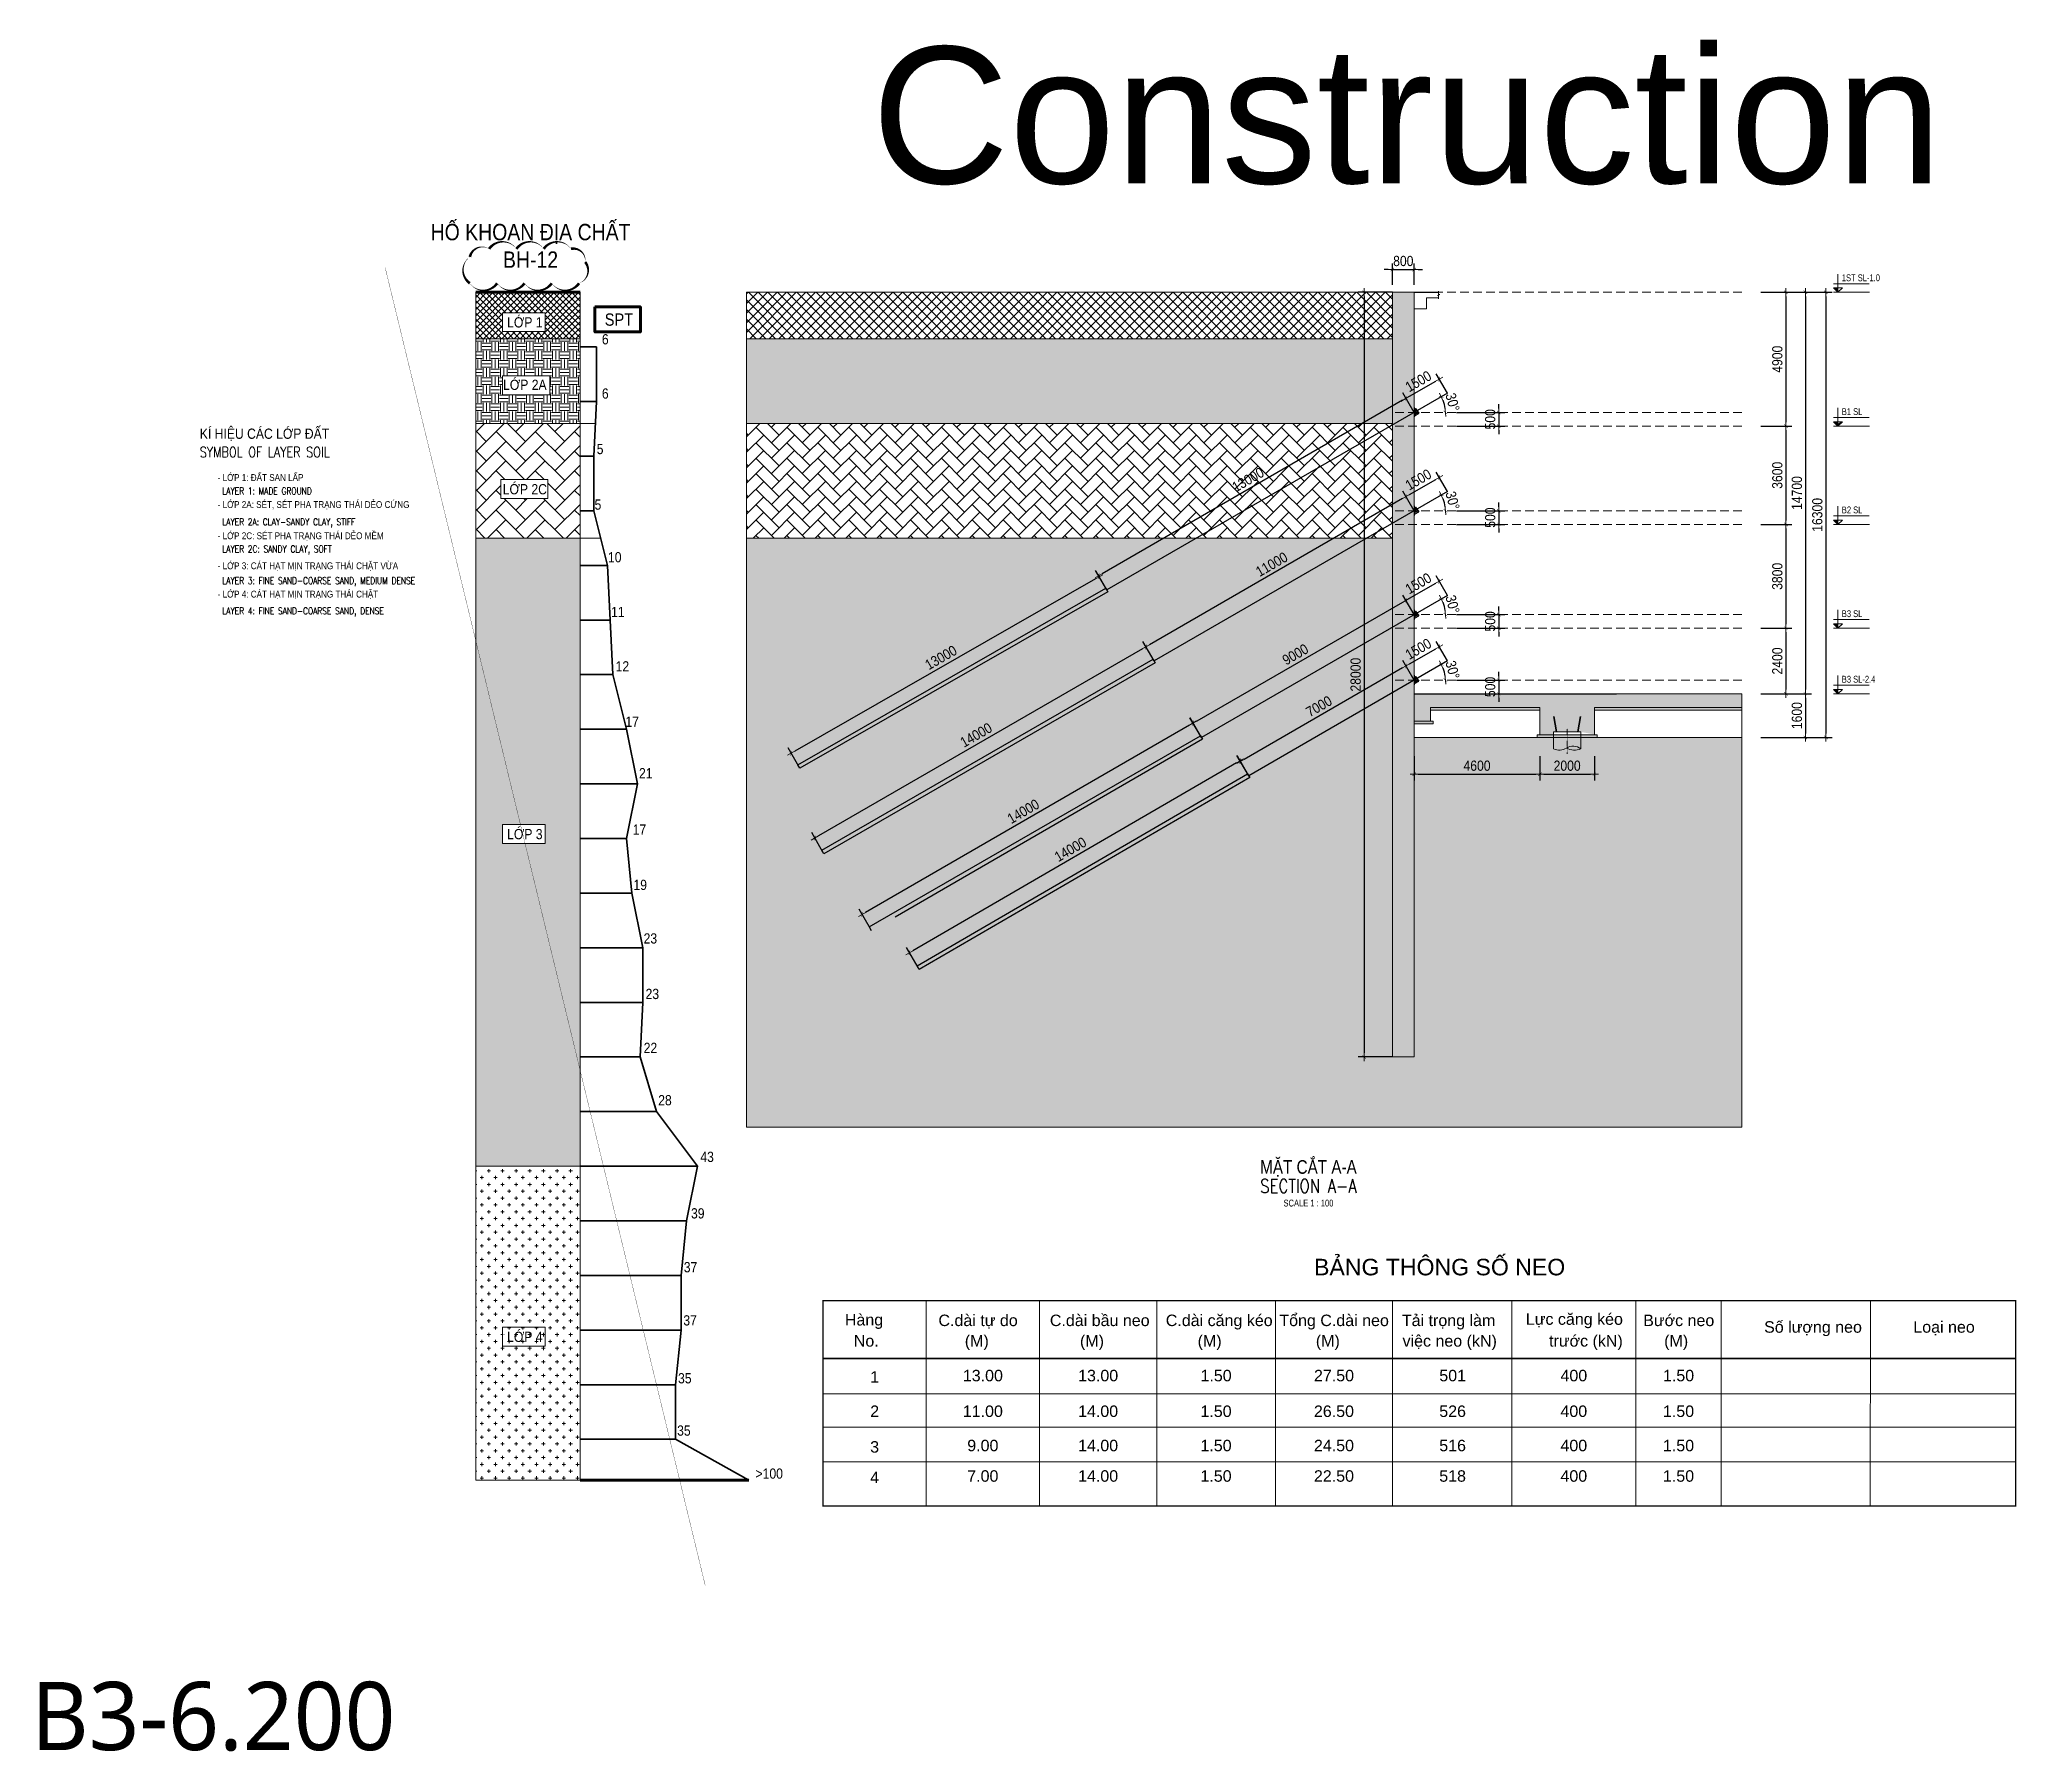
# Model space of a CAD drawing. Header units: millimetres. Extents: x -383953 to 676589, y -101685 to 196247.
# Drawn here: x 335801 to 408199, y 29229 to 91914 of the extents above; entities that cross this region are included whole.
import ezdxf
from ezdxf.enums import TextEntityAlignment as Align

# ---------------------------------------------------------------- set-up
doc = ezdxf.new("R2010")
doc.units = ezdxf.units.MM
doc.linetypes.add('CENTER2', pattern=[1.125, 0.75, -0.125, 0.125, -0.125])
doc.linetypes.add('HIDDEN', pattern=[9.525, 6.35, -3.175])
doc.layers.get('0').update_dxf_attribs({"lineweight": 20})
doc.layers.get('Defpoints').update_dxf_attribs({"color": 151, "lineweight": 9})
for name, color, linetype in [('ANCHOR_HEAD', 130, 'Continuous'), ('C-TEXT', 7, 'Continuous'), ('Concrete', 2, 'Continuous'), ('X-SEC-2$0$A-CON', 2, 'Continuous'), ('건축', 8, 'Continuous')]:
    doc.layers.add(name, color=color, linetype=linetype)
for name, color, linetype, lineweight in [('KC-TRUC', 5, 'CENTER2', 18), ('NDC_S_ANNO', 7, 'Continuous', 20), ('NDC_S_CONTINUOUS', 3, 'Continuous', 20), ('NDC_S_DIM', 1, 'Continuous', 15), ('NDC_S_ENG TEXT', 2, 'Continuous', 20), ('NDC_S_ENG TITLE', 3, 'Continuous', 20), ('NDC_S_FOUNDATION NAME', 7, 'Continuous', 20), ('NDC_S_HATCH MATERIAL', 8, 'Continuous', 13), ('NDC_S_LEVEL TEXT', 7, 'Continuous', 20), ('NDC_S_REBAR', 4, 'Continuous', 35), ('NDC_S_SLAB', 2, 'Continuous', 20), ('NDC_S_TEXT SYMBOL', 7, 'Continuous', 20), ('NDC_S_VN TEXT', 7, 'Continuous', 20), ('NDC_S_VN TITLE', 6, 'Continuous', 35)]:
    doc.layers.add(name, color=color, linetype=linetype, lineweight=lineweight)
doc.styles.add('ARIAL', font='arial.ttf', dxfattribs={"width": 0.8})
doc.styles.add('JY-T', font='malgun.ttf')
doc.styles.add('NDC_ANNO', font='', dxfattribs={"width": 0.8})
doc.styles.add('NDC_ARIAL', font='arial.ttf', dxfattribs={"width": 0.85})
doc.styles.add('NDC_EN TXT', font='romans.shx', dxfattribs={"width": 0.8})
doc.styles.add('NDC_VIE TXT', font='arial.ttf', dxfattribs={"width": 0.8})
doc.styles.get('NDC_ANNO').set_extended_font_data('Dotum')
doc.dimstyles.new('NDC_1-150', dxfattribs={"dimscale": 150, "dimtxt": 2.5, "dimasz": 1, "dimexe": 1.5, "dimexo": 0, "dimgap": 0.8, "dimtad": 1, "dimdec": 0, "dimdsep": 46, "dimtxsty": 'NDC_ARIAL', "dimblk": 'DIMMARK', "dimcen": 49999.938995, "dimdle": 1.5, "dimclrd": 1, "dimclre": 1, "dimclrt": 3, "dimadec": 0, "dimazin": 0, "dimtfac": 1, "dimtdec": 0, "dimtix": 1, "dimtmove": 2, "dimatfit": 3, "dimfxl": 1, "dimarcsym": 0})
pattern_1 = [(355, (594558.969, 341331.804), (0.60878286, 6.95841997), [5.08, -1.905]), (85, (594558.969, 341331.804), (-6.95841997, 0.60878286), [5.08, -1.905])]

msp = doc.modelspace()

# ---------------------------------------------------------------- texts
at = {"color": 4, "style": 'ARIAL'}
for s, height, p in [('Construction', 5000, (366268, 86648.3)), ('BẢNG THÔNG SỐ NEO', 604.662, (382476.2, 46663.6))]:
    msp.add_text(s, height=height, dxfattribs=at).set_placement(p)
at = {"color": 3, "style": 'ARIAL'}
for s, height, p in [('Hàng', 419.9, (365294.7, 44826.5)), ('C.dài tự do', 419.904, (368720.6, 44804.7)), ('C.dài bầu neo', 419.904, (372801.1, 44804.7)), ('C.dài căng kéo', 419.904, (377046.6, 44804.7)), ('Tổng C.dài neo', 419.904, (381205.5, 44804.7)), ('Tải trọng làm', 419.904, (385692.3, 44804.7)), ('Bước neo', 419.9, (394530, 44804.7)), ('Số lượng neo', 419.904, (398957.7, 44562.7)), ('Loại neo', 419.9, (404421.8, 44562.7)), ('  No.', 419.9, (365294.7, 44053.7)), ('  (M)', 419.9, (369359.4, 44053.7)), ('  (M)', 419.9, (373577.6, 44053.7)), ('  (M)', 419.9, (377886.9, 44053.7)), ('  (M)', 419.9, (382214.7, 44053.7)), (' việc neo (kN)', 419.904, (385553.1, 44053.7)), (' trước (kN)', 419.904, (390919.6, 44053.8)), ('  (M)', 419.9, (394971.9, 44053.7))]:
    msp.add_text(s, height=height, dxfattribs=at).set_placement(p)
for s, height, p in [('Lực căng kéo', 419.904, (392009.1, 45061.9)), ('1', 419.9, (366384.8, 42943.2)), ('13.00', 419.9, (370347.7, 42993.5)), ('13.00', 419.9, (374568.9, 42993.5)), ('1.50', 419.9, (378887.6, 42993.4)), ('27.50', 419.9, (383206.4, 42993.4)), ('501', 419.9, (387551.6, 42993.4)), ('400', 419.9, (391990.4, 42993.4)), ('1.50', 419.9, (395824.7, 42993.4)), ('2', 419.9, (366384.8, 41687.5)), ('11.00', 419.9, (370346.1, 41687.6)), ('14.00', 419.9, (374567.3, 41687.6)), ('1.50', 419.9, (378886, 41687.5)), ('26.50', 419.9, (383204.7, 41687.5)), ('526', 419.9, (387549.9, 41687.5)), ('400', 419.9, (391988.8, 41687.5)), ('1.50', 419.9, (395823.1, 41687.5)), ('3', 419.9, (366383.1, 40381.6)), ('9.00', 419.9, (370346.1, 40431.9)), ('14.00', 419.9, (374567.3, 40431.9)), ('1.50', 419.9, (378886, 40431.8)), ('24.50', 419.9, (383204.7, 40431.8)), ('516', 419.9, (387549.9, 40431.8)), ('400', 419.9, (391988.8, 40431.8)), ('1.50', 419.9, (395823.1, 40431.8)), ('4', 419.9, (366383.1, 39265.7)), ('7.00', 419.9, (370346.1, 39316)), ('14.00', 419.9, (374567.3, 39316)), ('1.50', 419.9, (378886, 39315.9)), ('22.50', 419.9, (383204.7, 39315.9)), ('518', 419.9, (387549.9, 39315.9)), ('400', 419.9, (391988.8, 39315.9)), ('1.50', 419.9, (395823.1, 39315.9))]:
    msp.add_text(s, height=height, dxfattribs=at).set_placement(p, align=Align.MIDDLE_CENTER)
at = {"layer": 'C-TEXT', "style": 'JY-T'}
msp.add_text('B3-6.200', height=2500, dxfattribs=at).set_placement((342160.5, 30528.2), align=Align.MIDDLE_CENTER)
at = {"layer": 'NDC_S_FOUNDATION NAME', "style": 'NDC_ARIAL', "width": 0.85}
msp.add_text('SPT', height=450, dxfattribs=at).set_placement((357019.9, 81661), align=Align.MIDDLE)
at = {"layer": 'NDC_S_LEVEL TEXT', "style": 'NDC_ARIAL', "width": 0.85}
for s, p in [('6', (356519.1, 80939.6)), ('6', (356519.1, 78952.5)), ('5', (356330.1, 76917.4)), ('5', (356251.1, 74883)), ('10', (356866.4, 72960.1)), ('11', (356979.1, 70953.5)), ('12', (357145.3, 68965.3)), ('17', (357503, 66933.9)), ('21', (358002, 65052.1)), ('17', (357770, 62985.4)), ('19', (357798, 60960.9)), ('23', (358170.6, 58999.9)), ('23', (358242.7, 56967.5)), ('22', (358173.1, 54994.6)), ('28', (358705.6, 53076.4)), ('43', (360248.2, 51001.9)), ('39', (359906.9, 48933.3)), ('37', (359641.8, 46961.6)), ('37', (359625.6, 45014.5)), ('35', (359431.5, 42894.3)), ('35', (359398.2, 40978.7)), ('>100', (362523.8, 39405))]:
    msp.add_text(s, height=375, dxfattribs=at).set_placement(p, align=Align.MIDDLE)
at = {"layer": 'NDC_S_VN TEXT'}
for s, height, style, width, p in [('KÍ HIỆU CÁC LỚP ĐẤT', 375, 'NDC_ARIAL', 0.85, (341670.6, 77481.6)), ('SYMBOL OF LAYER SOIL', 375, 'NDC_EN TXT', 0.8, (341670.6, 76809.5)), ('- LỚP 1: ĐẤT SAN LẤP', 250, 'NDC_ARIAL', 0.85, (342325.3, 75877)), ('LAYER 1: MADE GROUND', 250, 'NDC_EN TXT', 0.8, (342494.2, 75386.1)), ('- LỚP 2A: SÉT, SÉT PHA TRẠNG THÁI DẺO CỨNG', 250, 'NDC_ARIAL', 0.85, (342325.3, 74887.9)), ('- LỚP 2C: SÉT PHA TRẠNG THÁI DẺO MỀM', 250, 'NDC_ARIAL', 0.85, (342325.3, 73743.6)), ('LAYER 2A: CLAY-SANDY CLAY, STIFF', 250, 'NDC_EN TXT', 0.8, (342494.2, 74252.3)), ('LAYER 2C: SANDY CLAY, SOFT', 250, 'NDC_EN TXT', 0.8, (342494.2, 73258.3)), ('- LỚP 3: CÁT HẠT MỊN TRẠNG THÁI CHẶT VỪA', 250, 'NDC_ARIAL', 0.85, (342325.3, 72644.2)), ('- LỚP 4: CÁT HẠT MỊN TRẠNG THÁI CHẶT ', 250, 'NDC_ARIAL', 0.85, (342325.3, 71606.9)), ('LAYER 3: FINE SAND-COARSE SAND, MEDIUM DENSE', 250, 'NDC_EN TXT', 0.8, (342494.2, 72101.7)), ('LAYER 4: FINE SAND-COARSE SAND, DENSE', 250, 'NDC_EN TXT', 0.8, (342494.2, 70993.1))]:
    msp.add_text(s, height=height, dxfattribs=dict(at, style=style, width=width)).set_placement(p, align=Align.MIDDLE_LEFT)
at = {"layer": 'NDC_S_VN TITLE', "style": 'NDC_ARIAL', "width": 0.85}
for s, height, p in [('HỐ KHOAN ĐỊA CHẤT', 600, (353782.6, 84889.3)), ('BH-12', 600, (353782.6, 83860.1)), ('LỚP 1', 375, (353573.4, 81604.2)), ('LỚP 2A', 375, (353573.4, 79319)), ('LỚP 2C', 375, (353573.4, 75494.8)), ('LỚP 3', 375, (353573.4, 62866.1)), ('LỚP 4', 375, (353573.4, 44457.6))]:
    msp.add_text(s, height=height, dxfattribs=at).set_placement(p, align=Align.MIDDLE)

# ---------------------------------------------------------------- blocks, each defined once
blk = doc.blocks.new('DIMMARK')
at = {"layer": 'NDC_S_DIM', "color": 1}
blk.add_line((-1.5, 0), (1, 0), dxfattribs=at)
at = {"layer": 'NDC_S_DIM', "color": 2, "const_width": 0.1}
blk.add_lwpolyline([(-0.42, -0.42), (0.42, 0.42)], dxfattribs=at)
blk = doc.blocks.new('*D432')
at = {"layer": 'Defpoints', "color": 0, "transparency": 16777216}
for p in [(398836, 77759), (398836, 74159), (399754, 74159, 0)]:
    blk.add_point(p, dxfattribs=at)
at = {"layer": 'NDC_S_CONTINUOUS', "color": 1, "lineweight": -2, "transparency": 16777216}
for p, q in [((398836, 77759, 0), (399979, 77759, 0)), ((399754, 77609, 0), (399754, 74309, 0)), ((398836, 74159, 0), (399979, 74159, 0))]:
    blk.add_line(p, q, dxfattribs=at)
at = {"layer": 'NDC_S_CONTINUOUS', "color": 1, "lineweight": -2, "transparency": 16777216, "xscale": 150, "yscale": 150, "zscale": 150}
for p, rotation in [((399754, 77759, 0), 90), ((399754, 74159, 0), 270)]:
    blk.add_blockref('DIMMARK', p, dxfattribs=dict(at, rotation=rotation))
at = {"layer": 'NDC_S_CONTINUOUS', "color": 3, "transparency": 16777216, "insert": (399443, 75959, 0), "char_height": 375, "attachment_point": 5, "rotation": 90, "style": 'NDC_ARIAL'}
blk.add_mtext('3600', dxfattribs=at)
blk = doc.blocks.new('*D433')
at = {"layer": 'Defpoints', "color": 0, "transparency": 16777216}
for p in [(398836, 74159), (398836, 70359), (399754, 70359, 0)]:
    blk.add_point(p, dxfattribs=at)
at = {"layer": 'NDC_S_CONTINUOUS', "color": 1, "lineweight": -2, "transparency": 16777216}
for p, q in [((398836, 74159, 0), (399979, 74159, 0)), ((399754, 74009, 0), (399754, 70509, 0)), ((398836, 70359, 0), (399979, 70359, 0))]:
    blk.add_line(p, q, dxfattribs=at)
at = {"layer": 'NDC_S_CONTINUOUS', "color": 1, "lineweight": -2, "transparency": 16777216, "xscale": 150, "yscale": 150, "zscale": 150}
for p, rotation in [((399754, 74159, 0), 90), ((399754, 70359, 0), 270)]:
    blk.add_blockref('DIMMARK', p, dxfattribs=dict(at, rotation=rotation))
at = {"layer": 'NDC_S_CONTINUOUS', "color": 3, "transparency": 16777216, "insert": (399443, 72259, 0), "char_height": 375, "attachment_point": 5, "rotation": 90, "style": 'NDC_ARIAL'}
blk.add_mtext('3800', dxfattribs=at)
blk = doc.blocks.new('*D434')
at = {"layer": 'Defpoints', "color": 0, "transparency": 16777216}
for p in [(387697, 78259, 0), (387697, 77759, 0), (389239, 77759)]:
    blk.add_point(p, dxfattribs=at)
at = {"layer": 'NDC_S_ENG TEXT', "color": 1, "lineweight": -2, "transparency": 16777216}
for p, q in [((387697, 78259), (389464, 78259)), ((389239, 78409), (389239, 78559)), ((389239, 78259), (389239, 77759)), ((387697, 77759), (389464, 77759)), ((389239, 77609), (389239, 77459))]:
    blk.add_line(p, q, dxfattribs=at)
at = {"layer": 'NDC_S_ENG TEXT', "color": 1, "lineweight": -2, "transparency": 16777216, "xscale": 150, "yscale": 150, "zscale": 150}
for p, rotation in [((389239, 78259), 270), ((389239, 77759), 90)]:
    blk.add_blockref('DIMMARK', p, dxfattribs=dict(at, rotation=rotation))
at = {"layer": 'NDC_S_ENG TEXT', "color": 3, "transparency": 16777216, "insert": (388928, 78009), "char_height": 375, "attachment_point": 5, "rotation": 90, "style": 'NDC_ARIAL'}
blk.add_mtext('500', dxfattribs=at)
blk = doc.blocks.new('*D435')
at = {"layer": 'Defpoints', "color": 0, "transparency": 16777216}
for p in [(387697, 74659, 0), (387697, 74159, 0), (389239, 74159)]:
    blk.add_point(p, dxfattribs=at)
at = {"layer": 'NDC_S_ENG TEXT', "color": 1, "lineweight": -2, "transparency": 16777216}
for p, q in [((387697, 74659), (389464, 74659)), ((389239, 74809), (389239, 74959)), ((389239, 74659), (389239, 74159)), ((387697, 74159), (389464, 74159)), ((389239, 74009), (389239, 73859))]:
    blk.add_line(p, q, dxfattribs=at)
at = {"layer": 'NDC_S_ENG TEXT', "color": 1, "lineweight": -2, "transparency": 16777216, "xscale": 150, "yscale": 150, "zscale": 150}
for p, rotation in [((389239, 74659), 270), ((389239, 74159), 90)]:
    blk.add_blockref('DIMMARK', p, dxfattribs=dict(at, rotation=rotation))
at = {"layer": 'NDC_S_ENG TEXT', "color": 3, "transparency": 16777216, "insert": (388928, 74409), "char_height": 375, "attachment_point": 5, "rotation": 90, "style": 'NDC_ARIAL'}
blk.add_mtext('500', dxfattribs=at)
blk = doc.blocks.new('ANCHOR_HEAD2')
at = {"layer": 'ANCHOR_HEAD'}
for p, q in [((-96, 260), (-334, -81)), ((-84, 260), (-326, -86)), ((-24, -143), (-265, 1)), ((-259, 10), (-24, -133)), ((-24, 89), (-146, 170)), ((-141, 179), (-24, 99)), ((-14, 260), (-96, 260)), ((-24, -260), (-24, 260)), ((-14, -260), (-14, 260)), ((-24, -260), (-334, -81)), ((-24, -260), (-14, -260))]:
    blk.add_line(p, q, dxfattribs=at)
blk.add_lwpolyline([(-14, 350), (0, 350), (0, -350), (-14, -350)], close=True, dxfattribs=at)
blk = doc.blocks.new('*D436')
at = {"layer": 'Defpoints', "color": 0, "transparency": 16777216}
for p in [(386144, 78259), (374585, 72279), (374886, 71759)]:
    blk.add_point(p, dxfattribs=at)
at = {"layer": 'NDC_S_CONTINUOUS', "color": 1, "lineweight": -2, "transparency": 16777216}
for p, q in [((386144, 78259), (385731, 78974)), ((385714, 78704), (374715, 72354)), ((374886, 71759), (374473, 72474))]:
    blk.add_line(p, q, dxfattribs=at)
at = {"layer": 'NDC_S_CONTINUOUS', "color": 1, "lineweight": -2, "transparency": 16777216, "xscale": 150, "yscale": 150, "zscale": 150}
for p, rotation in [((385844, 78779), 29.9999999999959), ((374585, 72279), 209.9999999999959)]:
    blk.add_blockref('DIMMARK', p, dxfattribs=dict(at, rotation=rotation))
at = {"layer": 'NDC_S_CONTINUOUS', "color": 3, "transparency": 16777216, "insert": (380059, 75798), "char_height": 375, "attachment_point": 5, "rotation": 30, "style": 'NDC_ARIAL'}
blk.add_mtext('13000', dxfattribs=at)
blk = doc.blocks.new('*D437')
at = {"layer": 'Defpoints', "color": 0, "transparency": 16777216}
for p in [(387059, 79481), (387360, 78961), (386144, 78259)]:
    blk.add_point(p, dxfattribs=at)
at = {"layer": 'NDC_S_CONTINUOUS', "color": 1, "lineweight": -2, "transparency": 16777216}
for p, q in [((387360, 78961), (386947, 79675)), ((386144, 78259), (385731, 78974)), ((385974, 78854), (386930, 79406))]:
    blk.add_line(p, q, dxfattribs=at)
at = {"layer": 'NDC_S_CONTINUOUS', "color": 1, "lineweight": -2, "transparency": 16777216, "xscale": 150, "yscale": 150, "zscale": 150}
for p, rotation in [((385844, 78779), 209.9999999999911), ((387059, 79481), 29.99999999999106)]:
    blk.add_blockref('DIMMARK', p, dxfattribs=dict(at, rotation=rotation))
at = {"layer": 'NDC_S_CONTINUOUS', "color": 3, "transparency": 16777216, "insert": (386296, 79399), "char_height": 375, "attachment_point": 5, "rotation": 30, "style": 'NDC_ARIAL'}
blk.add_mtext('1500', dxfattribs=at)
blk = doc.blocks.new('*D438')
at = {"layer": 'Defpoints', "color": 0, "transparency": 16777216}
for p in [(387360, 78961), (386144, 78259), (387269, 78457), (389191, 78259), (374886, 71759)]:
    blk.add_point(p, dxfattribs=at)
at = {"layer": 'NDC_S_CONTINUOUS', "color": 1, "lineweight": -2, "transparency": 16777216}
blk.add_arc((386144, 78259), 1142, 7.53115, 22.46885, dxfattribs=at)
at = {"layer": 'NDC_S_CONTINUOUS', "color": 1, "lineweight": -2, "transparency": 16777216, "xscale": 150, "yscale": 150, "zscale": 150}
for p, rotation in [((387133, 78830), 116.2344230445611), ((387286, 78259), 273.7655769554322)]:
    blk.add_blockref('DIMMARK', p, dxfattribs=dict(at, rotation=rotation))
at = {"layer": 'NDC_S_CONTINUOUS', "color": 3, "transparency": 16777216, "insert": (387548, 78635), "char_height": 375, "attachment_point": 5, "rotation": 285, "style": 'NDC_ARIAL'}
blk.add_mtext('30°', dxfattribs=at)
blk = doc.blocks.new('*D461')
at = {"layer": 'Defpoints', "color": 0, "transparency": 16777216}
for p in [(374886, 71759), (363327, 65782), (363606, 65296)]:
    blk.add_point(p, dxfattribs=at)
at = {"layer": 'NDC_S_CONTINUOUS', "color": 1, "lineweight": -2, "transparency": 16777216}
for p, q in [((374886, 71759), (374495, 72440)), ((374477, 72170), (363457, 65857)), ((363606, 65296), (363215, 65978))]:
    blk.add_line(p, q, dxfattribs=at)
at = {"layer": 'NDC_S_CONTINUOUS', "color": 1, "lineweight": -2, "transparency": 16777216, "xscale": 150, "yscale": 150, "zscale": 150}
for p, rotation in [((374607, 72245), 29.80937669514675), ((363327, 65782), 209.8093766951467)]:
    blk.add_blockref('DIMMARK', p, dxfattribs=dict(at, rotation=rotation))
at = {"layer": 'NDC_S_CONTINUOUS', "color": 3, "transparency": 16777216, "insert": (368812, 69284), "char_height": 375, "attachment_point": 5, "rotation": 29.80938, "style": 'NDC_ARIAL'}
blk.add_mtext('13000', dxfattribs=at)
blk = doc.blocks.new('*D462')
at = {"layer": 'Defpoints', "color": 0, "transparency": 16777216}
for p in [(386144, 74659), (376317, 69679), (376618, 69159)]:
    blk.add_point(p, dxfattribs=at)
at = {"layer": 'NDC_S_CONTINUOUS', "color": 1, "lineweight": -2, "transparency": 16777216}
for p, q in [((386144, 74659), (385731, 75374)), ((385714, 75104), (376447, 69754)), ((376618, 69159), (376205, 69874))]:
    blk.add_line(p, q, dxfattribs=at)
at = {"layer": 'NDC_S_CONTINUOUS', "color": 1, "lineweight": -2, "transparency": 16777216, "xscale": 150, "yscale": 150, "zscale": 150}
for p, rotation in [((385844, 75179), 29.9999999999975), ((376317, 69679), 209.9999999999974)]:
    blk.add_blockref('DIMMARK', p, dxfattribs=dict(at, rotation=rotation))
at = {"layer": 'NDC_S_CONTINUOUS', "color": 3, "transparency": 16777216, "insert": (380925, 72698), "char_height": 375, "attachment_point": 5, "rotation": 30, "style": 'NDC_ARIAL'}
blk.add_mtext('11000', dxfattribs=at)
blk = doc.blocks.new('*D439')
at = {"layer": 'Defpoints', "color": 0, "transparency": 16777216}
for p in [(387059, 75881), (387360, 75361), (386144, 74659)]:
    blk.add_point(p, dxfattribs=at)
at = {"layer": 'NDC_S_CONTINUOUS', "color": 1, "lineweight": -2, "transparency": 16777216}
for p, q in [((387360, 75361), (386947, 76075)), ((386144, 74659), (385731, 75374)), ((385974, 75254), (386930, 75806))]:
    blk.add_line(p, q, dxfattribs=at)
at = {"layer": 'NDC_S_CONTINUOUS', "color": 1, "lineweight": -2, "transparency": 16777216, "xscale": 150, "yscale": 150, "zscale": 150}
for p, rotation in [((385844, 75179), 209.9999999999911), ((387059, 75881), 29.99999999999105)]:
    blk.add_blockref('DIMMARK', p, dxfattribs=dict(at, rotation=rotation))
at = {"layer": 'NDC_S_CONTINUOUS', "color": 3, "transparency": 16777216, "insert": (386296, 75799), "char_height": 375, "attachment_point": 5, "rotation": 30, "style": 'NDC_ARIAL'}
blk.add_mtext('1500', dxfattribs=at)
blk = doc.blocks.new('*D440')
at = {"layer": 'Defpoints', "color": 0, "transparency": 16777216}
for p in [(387360, 75361), (386144, 74659), (387269, 74857), (389191, 74659), (376618, 69159)]:
    blk.add_point(p, dxfattribs=at)
at = {"layer": 'NDC_S_CONTINUOUS', "color": 1, "lineweight": -2, "transparency": 16777216}
blk.add_arc((386144, 74659), 1142, 7.53115, 22.46885, dxfattribs=at)
at = {"layer": 'NDC_S_CONTINUOUS', "color": 1, "lineweight": -2, "transparency": 16777216, "xscale": 150, "yscale": 150, "zscale": 150}
for p, rotation in [((387133, 75230), 116.2344230445615), ((387286, 74659), 273.7655769554319)]:
    blk.add_blockref('DIMMARK', p, dxfattribs=dict(at, rotation=rotation))
at = {"layer": 'NDC_S_CONTINUOUS', "color": 3, "transparency": 16777216, "insert": (387548, 75035), "char_height": 375, "attachment_point": 5, "rotation": 285, "style": 'NDC_ARIAL'}
blk.add_mtext('30°', dxfattribs=at)
blk = doc.blocks.new('*D463')
at = {"layer": 'Defpoints', "color": 0, "transparency": 16777216}
for p in [(376618, 69159), (364193, 62679), (364492, 62162)]:
    blk.add_point(p, dxfattribs=at)
at = {"layer": 'NDC_S_CONTINUOUS', "color": 1, "lineweight": -2, "transparency": 16777216}
for p, q in [((376189, 69601), (364323, 62754)), ((376618, 69159), (376207, 69871)), ((364492, 62162), (364081, 62874))]:
    blk.add_line(p, q, dxfattribs=at)
at = {"layer": 'NDC_S_CONTINUOUS', "color": 1, "lineweight": -2, "transparency": 16777216, "xscale": 150, "yscale": 150, "zscale": 150}
for p, rotation in [((376319, 69676), 29.98566585290133), ((364193, 62679), 209.9856658529013)]:
    blk.add_blockref('DIMMARK', p, dxfattribs=dict(at, rotation=rotation))
at = {"layer": 'NDC_S_CONTINUOUS', "color": 3, "transparency": 16777216, "insert": (370100, 66447), "char_height": 375, "attachment_point": 5, "rotation": 29.98567, "style": 'NDC_ARIAL'}
blk.add_mtext('14000', dxfattribs=at)
blk = doc.blocks.new('*D464')
at = {"layer": 'Defpoints', "color": 0, "transparency": 16777216}
for p in [(386144, 70859), (378049, 66879), (378350, 66359)]:
    blk.add_point(p, dxfattribs=at)
at = {"layer": 'NDC_S_CONTINUOUS', "color": 1, "lineweight": -2, "transparency": 16777216}
for p, q in [((385714, 71304), (378179, 66954)), ((386144, 70859), (385731, 71574)), ((378350, 66359), (377937, 67074))]:
    blk.add_line(p, q, dxfattribs=at)
at = {"layer": 'NDC_S_CONTINUOUS', "color": 1, "lineweight": -2, "transparency": 16777216, "xscale": 150, "yscale": 150, "zscale": 150}
for p, rotation in [((385844, 71379), 29.99999999999286), ((378049, 66879), 209.9999999999929)]:
    blk.add_blockref('DIMMARK', p, dxfattribs=dict(at, rotation=rotation))
at = {"layer": 'NDC_S_CONTINUOUS', "color": 3, "transparency": 16777216, "insert": (381791, 69398), "char_height": 375, "attachment_point": 5, "rotation": 30, "style": 'NDC_ARIAL'}
blk.add_mtext('9000', dxfattribs=at)
blk = doc.blocks.new('*D441')
at = {"layer": 'Defpoints', "color": 0, "transparency": 16777216}
for p in [(387059, 72081), (387360, 71561), (386144, 70859)]:
    blk.add_point(p, dxfattribs=at)
at = {"layer": 'NDC_S_CONTINUOUS', "color": 1, "lineweight": -2, "transparency": 16777216}
for p, q in [((385974, 71454), (386930, 72006)), ((387360, 71561), (386947, 72275)), ((386144, 70859), (385731, 71574))]:
    blk.add_line(p, q, dxfattribs=at)
at = {"layer": 'NDC_S_CONTINUOUS', "color": 1, "lineweight": -2, "transparency": 16777216, "xscale": 150, "yscale": 150, "zscale": 150}
for p, rotation in [((387059, 72081), 29.99999999999106), ((385844, 71379), 209.9999999999911)]:
    blk.add_blockref('DIMMARK', p, dxfattribs=dict(at, rotation=rotation))
at = {"layer": 'NDC_S_CONTINUOUS', "color": 3, "transparency": 16777216, "insert": (386296, 71999), "char_height": 375, "attachment_point": 5, "rotation": 30, "style": 'NDC_ARIAL'}
blk.add_mtext('1500', dxfattribs=at)
blk = doc.blocks.new('*D442')
at = {"layer": 'Defpoints', "color": 0, "transparency": 16777216}
for p in [(387269, 71057), (387360, 71561), (386144, 70859), (391591, 70859), (378350, 66359)]:
    blk.add_point(p, dxfattribs=at)
at = {"layer": 'NDC_S_CONTINUOUS', "color": 1, "lineweight": -2, "transparency": 16777216}
blk.add_arc((386144, 70859), 1142, 7.53115, 22.46885, dxfattribs=at)
at = {"layer": 'NDC_S_CONTINUOUS', "color": 1, "lineweight": -2, "transparency": 16777216, "xscale": 150, "yscale": 150, "zscale": 150}
for p, rotation in [((387133, 71430), 116.2344230445631), ((387286, 70859), 273.7655769554299)]:
    blk.add_blockref('DIMMARK', p, dxfattribs=dict(at, rotation=rotation))
at = {"layer": 'NDC_S_CONTINUOUS', "color": 3, "transparency": 16777216, "insert": (387548, 71235), "char_height": 375, "attachment_point": 5, "rotation": 285, "style": 'NDC_ARIAL'}
blk.add_mtext('30°', dxfattribs=at)
blk = doc.blocks.new('*D465')
at = {"layer": 'Defpoints', "color": 0, "transparency": 16777216}
for p in [(378350, 66359), (365926, 59877), (366231, 59349)]:
    blk.add_point(p, dxfattribs=at)
at = {"layer": 'NDC_S_CONTINUOUS', "color": 1, "lineweight": -2, "transparency": 16777216}
for p, q in [((377914, 66812), (366055, 59952)), ((378350, 66359), (377932, 67081)), ((366231, 59349), (365813, 60072))]:
    blk.add_line(p, q, dxfattribs=at)
at = {"layer": 'NDC_S_CONTINUOUS', "color": 1, "lineweight": -2, "transparency": 16777216, "xscale": 150, "yscale": 150, "zscale": 150}
for p, rotation in [((378044, 66887), 30.04598352266086), ((365926, 59877), 210.0459835226608)]:
    blk.add_blockref('DIMMARK', p, dxfattribs=dict(at, rotation=rotation))
at = {"layer": 'NDC_S_CONTINUOUS', "color": 3, "transparency": 16777216, "insert": (371829, 63651), "char_height": 375, "attachment_point": 5, "rotation": 30.04598, "style": 'NDC_ARIAL'}
blk.add_mtext('14000', dxfattribs=at)
blk = doc.blocks.new('kata_block_CT')
at = {"layer": 'NDC_S_ANNO'}
blk.add_hatch(color=3, dxfattribs=at).paths.add_polyline_path([(0, 1.6), (-1.61, 1.6), (0, 0)])
at = {"layer": 'NDC_S_ANNO', "ltscale": 50}
h = blk.add_hatch(dxfattribs=at)
h.set_pattern_fill('ANSI31', color=256, scale=1.406, style=0)
h.paths.add_polyline_path([(0, 1.6), (0, 0), (1.61, 1.6)])
for p, q in [((11.56, 0), (-1.64, 0)), ((-1.59, 3.14), (11.47, 3.14))]:
    blk.add_line(p, q, dxfattribs=at)
at = {"layer": 'NDC_S_ANNO', "color": 8, "ltscale": 50}
blk.add_lwpolyline([(0, 0), (-1.61, 1.6), (0, 1.6)], dxfattribs=at)
at = {"layer": 'NDC_S_ANNO', "ltscale": 50}
for points in [[(0, 0), (-1.61, 1.6), (0, 1.6)], [(0, 6.69), (0, 0)], [(0, 0), (1.61, 1.6), (0, 1.6)]]:
    blk.add_lwpolyline(points, dxfattribs=at)
at = {"layer": 'NDC_S_TEXT SYMBOL', "color": 3, "style": 'NDC_ANNO', "width": 0.8}
blk.add_attdef('CT', (1.41, 4.07), '', height=2.5, dxfattribs=at)
blk = doc.blocks.new('Drawing name_symbol')
at = {"layer": 'NDC_S_ENG TITLE', "style": 'NDC_EN TXT', "width": 0.8}
blk.add_attdef('SECTDET1', text='', height=5, dxfattribs=at).set_placement((0, 1.01), align=Align.CENTER)
at = {"layer": 'NDC_S_TEXT SYMBOL', "lineweight": 25, "style": 'NDC_ANNO', "width": 0.8}
blk.add_attdef('SSCALE', text='', height=2.5, dxfattribs=at).set_placement((0, -4), align=Align.CENTER)
at = {"layer": 'NDC_S_VN TITLE', "style": 'NDC_VIE TXT', "width": 0.8}
blk.add_attdef('SECTDET2', text='', height=5, dxfattribs=at).set_placement((0, 7.97), align=Align.CENTER)
blk = doc.blocks.new('*D443')
at = {"layer": 'Defpoints', "color": 0, "transparency": 16777216}
for p in [(398836, 82659), (398836, 77759), (399754, 77759)]:
    blk.add_point(p, dxfattribs=at)
at = {"layer": 'NDC_S_CONTINUOUS', "color": 1, "lineweight": -2, "transparency": 16777216}
for p, q in [((398836, 82659), (399979, 82659)), ((399754, 82509), (399754, 77909)), ((398836, 77759), (399979, 77759))]:
    blk.add_line(p, q, dxfattribs=at)
at = {"layer": 'NDC_S_CONTINUOUS', "color": 1, "lineweight": -2, "transparency": 16777216, "xscale": 150, "yscale": 150, "zscale": 150}
for p, rotation in [((399754, 82659), 90), ((399754, 77759), 270)]:
    blk.add_blockref('DIMMARK', p, dxfattribs=dict(at, rotation=rotation))
at = {"layer": 'NDC_S_CONTINUOUS', "color": 3, "transparency": 16777216, "insert": (399443, 80209), "char_height": 375, "attachment_point": 5, "rotation": 90, "style": 'NDC_ARIAL'}
blk.add_mtext('4900', dxfattribs=at)
blk = doc.blocks.new('*D444')
at = {"layer": 'Defpoints', "color": 0, "transparency": 16777216}
for p in [(398836, 82659), (398836, 67959), (400470, 67959)]:
    blk.add_point(p, dxfattribs=at)
at = {"layer": 'NDC_S_CONTINUOUS', "color": 1, "lineweight": -2, "transparency": 16777216}
for p, q in [((398836, 82659), (400695, 82659)), ((400470, 82509), (400470, 68109)), ((398836, 67959), (400695, 67959))]:
    blk.add_line(p, q, dxfattribs=at)
at = {"layer": 'NDC_S_CONTINUOUS', "color": 1, "lineweight": -2, "transparency": 16777216, "xscale": 150, "yscale": 150, "zscale": 150}
for p, rotation in [((400470, 82659), 90), ((400470, 67959), 270)]:
    blk.add_blockref('DIMMARK', p, dxfattribs=dict(at, rotation=rotation))
at = {"layer": 'NDC_S_CONTINUOUS', "color": 3, "transparency": 16777216, "insert": (400159, 75309), "char_height": 375, "attachment_point": 5, "rotation": 90, "style": 'NDC_ARIAL'}
blk.add_mtext('14700', dxfattribs=at)
blk = doc.blocks.new('*D466')
at = {"layer": 'Defpoints', "color": 0, "transparency": 16777216}
for p in [(385344, 82659), (384311, 54659), (385344, 54659)]:
    blk.add_point(p, dxfattribs=at)
at = {"layer": 'NDC_S_CONTINUOUS', "color": 1, "lineweight": -2, "transparency": 16777216}
for p, q in [((385344, 82659), (384086, 82659)), ((384311, 82509), (384311, 54809)), ((385344, 54659), (384086, 54659))]:
    blk.add_line(p, q, dxfattribs=at)
at = {"layer": 'NDC_S_CONTINUOUS', "color": 1, "lineweight": -2, "transparency": 16777216, "xscale": 150, "yscale": 150, "zscale": 150}
for p, rotation in [((384311, 82659), 90), ((384311, 54659), 270)]:
    blk.add_blockref('DIMMARK', p, dxfattribs=dict(at, rotation=rotation))
at = {"layer": 'NDC_S_CONTINUOUS', "color": 3, "transparency": 16777216, "insert": (384000, 68659), "char_height": 375, "attachment_point": 5, "rotation": 90, "style": 'NDC_ARIAL'}
blk.add_mtext('28000', dxfattribs=at)
blk = doc.blocks.new('*D445')
at = {"layer": 'Defpoints', "color": 0, "transparency": 16777216}
for p in [(386144, 83493), (385344, 82927), (386144, 82927)]:
    blk.add_point(p, dxfattribs=at)
at = {"layer": 'NDC_S_CONTINUOUS', "color": 1, "lineweight": -2, "transparency": 16777216}
for p, q in [((385194, 83493), (385044, 83493)), ((385344, 82927), (385344, 83718)), ((385344, 83493), (386144, 83493)), ((386144, 82927), (386144, 83718)), ((386294, 83493), (386444, 83493))]:
    blk.add_line(p, q, dxfattribs=at)
at = {"layer": 'NDC_S_CONTINUOUS', "color": 1, "lineweight": -2, "transparency": 16777216, "xscale": 150, "yscale": 150, "zscale": 150}
blk.add_blockref('DIMMARK', (385344, 83493), dxfattribs=at)
at = {"layer": 'NDC_S_CONTINUOUS', "color": 1, "lineweight": -2, "transparency": 16777216, "xscale": 150, "yscale": 150, "zscale": 150, "rotation": 180}
blk.add_blockref('DIMMARK', (386144, 83493), dxfattribs=at)
at = {"layer": 'NDC_S_CONTINUOUS', "color": 3, "transparency": 16777216, "insert": (385744, 83804), "char_height": 375, "attachment_point": 5, "style": 'NDC_ARIAL'}
blk.add_mtext('800', dxfattribs=at)
blk = doc.blocks.new('*D467')
at = {"layer": 'Defpoints', "color": 0, "transparency": 16777216}
for p in [(386144, 65679), (390744, 65679), (390744, 65012)]:
    blk.add_point(p, dxfattribs=at)
at = {"layer": 'NDC_S_CONTINUOUS', "color": 1, "lineweight": -2, "transparency": 16777216}
for p, q in [((386144, 65679), (386144, 64787)), ((390744, 65679), (390744, 64787)), ((386294, 65012), (390594, 65012))]:
    blk.add_line(p, q, dxfattribs=at)
at = {"layer": 'NDC_S_CONTINUOUS', "color": 1, "lineweight": -2, "transparency": 16777216, "xscale": 150, "yscale": 150, "zscale": 150, "rotation": 180}
blk.add_blockref('DIMMARK', (386144, 65012), dxfattribs=at)
at = {"layer": 'NDC_S_CONTINUOUS', "color": 1, "lineweight": -2, "transparency": 16777216, "xscale": 150, "yscale": 150, "zscale": 150}
blk.add_blockref('DIMMARK', (390744, 65012), dxfattribs=at)
at = {"layer": 'NDC_S_CONTINUOUS', "color": 3, "transparency": 16777216, "insert": (388444, 65323), "char_height": 375, "attachment_point": 5, "style": 'NDC_ARIAL'}
blk.add_mtext('4600', dxfattribs=at)
blk = doc.blocks.new('*D468')
at = {"layer": 'Defpoints', "color": 0, "transparency": 16777216}
for p in [(390744, 65679), (392744, 65679), (392744, 65012)]:
    blk.add_point(p, dxfattribs=at)
at = {"layer": 'NDC_S_CONTINUOUS', "color": 1, "lineweight": -2, "transparency": 16777216}
for p, q in [((390744, 65679), (390744, 64787)), ((392744, 65679), (392744, 64787)), ((390894, 65012), (392594, 65012))]:
    blk.add_line(p, q, dxfattribs=at)
at = {"layer": 'NDC_S_CONTINUOUS', "color": 1, "lineweight": -2, "transparency": 16777216, "xscale": 150, "yscale": 150, "zscale": 150, "rotation": 180}
blk.add_blockref('DIMMARK', (390744, 65012), dxfattribs=at)
at = {"layer": 'NDC_S_CONTINUOUS', "color": 1, "lineweight": -2, "transparency": 16777216, "xscale": 150, "yscale": 150, "zscale": 150}
blk.add_blockref('DIMMARK', (392744, 65012), dxfattribs=at)
at = {"layer": 'NDC_S_CONTINUOUS', "color": 3, "transparency": 16777216, "insert": (391744, 65323), "char_height": 375, "attachment_point": 5, "style": 'NDC_ARIAL'}
blk.add_mtext('2000', dxfattribs=at)
blk = doc.blocks.new('*D446')
at = {"layer": 'Defpoints', "color": 0, "transparency": 16777216}
for p in [(398836, 82659), (398836, 66359), (401220, 66359)]:
    blk.add_point(p, dxfattribs=at)
at = {"layer": 'NDC_S_CONTINUOUS', "color": 1, "lineweight": -2, "transparency": 16777216}
for p, q in [((398836, 82659), (401445, 82659)), ((401220, 82509), (401220, 66509)), ((398836, 66359), (401445, 66359))]:
    blk.add_line(p, q, dxfattribs=at)
at = {"layer": 'NDC_S_CONTINUOUS', "color": 1, "lineweight": -2, "transparency": 16777216, "xscale": 150, "yscale": 150, "zscale": 150}
for p, rotation in [((401220, 82659), 90), ((401220, 66359), 270)]:
    blk.add_blockref('DIMMARK', p, dxfattribs=dict(at, rotation=rotation))
at = {"layer": 'NDC_S_CONTINUOUS', "color": 3, "transparency": 16777216, "insert": (400908, 74509), "char_height": 375, "attachment_point": 5, "rotation": 90, "style": 'NDC_ARIAL'}
blk.add_mtext('16300', dxfattribs=at)
blk = doc.blocks.new('*U321')
at = {"layer": 'KC-TRUC', "ltscale": 0.05}
blk.add_line((0, 264), (0, -1027), dxfattribs=at)
at = {"layer": 'NDC_S_HATCH MATERIAL'}
blk.add_lwpolyline([(700, -766), (700, 99), (-700, 99), (-700, -766)], dxfattribs=at)
for centre, major_axis, start_param, end_param in [((-405, -131), (-495, 495), 1.9213413, 2.912184), ((303, -1269), (-454, 454), -1.4524331, -0.2275837), ((376, 67), (632, 632), 3.4469285, 4.2978327)]:
    blk.add_ellipse(centre, major_axis=major_axis, ratio=1, start_param=start_param, end_param=end_param, dxfattribs=at)
at = {"layer": 'NDC_S_REBAR', "linetype": 'HIDDEN', "ltscale": 200}
for p, q in [((-682, 889), (-550, 100)), ((550, 100), (682, 889))]:
    blk.add_line(p, q, dxfattribs=at)
blk = doc.blocks.new('*D447')
at = {"layer": 'Defpoints', "color": 0, "transparency": 16777216}
for p in [(387697, 70859, 0), (387697, 70359, 0), (389239, 70359)]:
    blk.add_point(p, dxfattribs=at)
at = {"layer": 'NDC_S_ENG TEXT', "color": 1, "lineweight": -2, "transparency": 16777216}
for p, q in [((389239, 71009), (389239, 71159)), ((387697, 70859), (389464, 70859)), ((387697, 70359), (389464, 70359)), ((389239, 70859), (389239, 70359)), ((389239, 70209), (389239, 70059))]:
    blk.add_line(p, q, dxfattribs=at)
at = {"layer": 'NDC_S_ENG TEXT', "color": 1, "lineweight": -2, "transparency": 16777216, "xscale": 150, "yscale": 150, "zscale": 150}
for p, rotation in [((389239, 70859), 270), ((389239, 70359), 90)]:
    blk.add_blockref('DIMMARK', p, dxfattribs=dict(at, rotation=rotation))
at = {"layer": 'NDC_S_ENG TEXT', "color": 3, "transparency": 16777216, "insert": (388928, 70609), "char_height": 375, "attachment_point": 5, "rotation": 90, "style": 'NDC_ARIAL'}
blk.add_mtext('500', dxfattribs=at)
blk = doc.blocks.new('*D448')
at = {"layer": 'Defpoints', "color": 0, "transparency": 16777216}
for p in [(398836, 70359), (398836, 67959), (399754, 67959)]:
    blk.add_point(p, dxfattribs=at)
at = {"layer": 'NDC_S_CONTINUOUS', "color": 1, "lineweight": -2, "transparency": 16777216}
for p, q in [((398836, 70359), (399979, 70359)), ((399754, 70209), (399754, 68109)), ((398836, 67959), (399979, 67959))]:
    blk.add_line(p, q, dxfattribs=at)
at = {"layer": 'NDC_S_CONTINUOUS', "color": 1, "lineweight": -2, "transparency": 16777216, "xscale": 150, "yscale": 150, "zscale": 150}
for p, rotation in [((399754, 70359), 90), ((399754, 67959), 270)]:
    blk.add_blockref('DIMMARK', p, dxfattribs=dict(at, rotation=rotation))
at = {"layer": 'NDC_S_CONTINUOUS', "color": 3, "transparency": 16777216, "insert": (399443, 69159), "char_height": 375, "attachment_point": 5, "rotation": 90, "style": 'NDC_ARIAL'}
blk.add_mtext('2400', dxfattribs=at)
blk = doc.blocks.new('*D449')
at = {"layer": 'Defpoints', "color": 0, "transparency": 16777216}
for p in [(399552, 67959), (399552, 66359), (400470, 66359)]:
    blk.add_point(p, dxfattribs=at)
at = {"layer": 'NDC_S_CONTINUOUS', "color": 1, "lineweight": -2, "transparency": 16777216}
for p, q in [((399552, 67959), (400695, 67959)), ((400470, 67809), (400470, 66509)), ((399552, 66359), (400695, 66359))]:
    blk.add_line(p, q, dxfattribs=at)
at = {"layer": 'NDC_S_CONTINUOUS', "color": 1, "lineweight": -2, "transparency": 16777216, "xscale": 150, "yscale": 150, "zscale": 150}
for p, rotation in [((400470, 67959), 90), ((400470, 66359), 270)]:
    blk.add_blockref('DIMMARK', p, dxfattribs=dict(at, rotation=rotation))
at = {"layer": 'NDC_S_CONTINUOUS', "color": 3, "transparency": 16777216, "insert": (400159, 67159), "char_height": 375, "attachment_point": 5, "rotation": 90, "style": 'NDC_ARIAL'}
blk.add_mtext('1600', dxfattribs=at)
blk = doc.blocks.new('*D469')
at = {"layer": 'Defpoints', "color": 0, "transparency": 16777216}
for p in [(386144, 68459), (379782, 65479), (380082, 64959)]:
    blk.add_point(p, dxfattribs=at)
at = {"layer": 'NDC_S_CONTINUOUS', "color": 1, "lineweight": -2, "transparency": 16777216}
for p, q in [((385714, 68904), (379911, 65554)), ((386144, 68459), (385731, 69174)), ((380082, 64959), (379669, 65674))]:
    blk.add_line(p, q, dxfattribs=at)
at = {"layer": 'NDC_S_CONTINUOUS', "color": 1, "lineweight": -2, "transparency": 16777216, "xscale": 150, "yscale": 150, "zscale": 150}
for p, rotation in [((385844, 68979), 30.00000000002779), ((379782, 65479), 210.0000000000278)]:
    blk.add_blockref('DIMMARK', p, dxfattribs=dict(at, rotation=rotation))
at = {"layer": 'NDC_S_CONTINUOUS', "color": 3, "transparency": 16777216, "insert": (382657, 67498), "char_height": 375, "attachment_point": 5, "rotation": 30, "style": 'NDC_ARIAL'}
blk.add_mtext('7000', dxfattribs=at)
blk = doc.blocks.new('*D450')
at = {"layer": 'Defpoints', "color": 0, "transparency": 16777216}
for p in [(387059, 69681), (387360, 69161), (386144, 68459)]:
    blk.add_point(p, dxfattribs=at)
at = {"layer": 'NDC_S_CONTINUOUS', "color": 1, "lineweight": -2, "transparency": 16777216}
for p, q in [((385974, 69054), (386930, 69606)), ((387360, 69161), (386947, 69875)), ((386144, 68459), (385731, 69174))]:
    blk.add_line(p, q, dxfattribs=at)
at = {"layer": 'NDC_S_CONTINUOUS', "color": 1, "lineweight": -2, "transparency": 16777216, "xscale": 150, "yscale": 150, "zscale": 150}
for p, rotation in [((387059, 69681), 29.99999999999106), ((385844, 68979), 209.9999999999911)]:
    blk.add_blockref('DIMMARK', p, dxfattribs=dict(at, rotation=rotation))
at = {"layer": 'NDC_S_CONTINUOUS', "color": 3, "transparency": 16777216, "insert": (386296, 69599), "char_height": 375, "attachment_point": 5, "rotation": 30, "style": 'NDC_ARIAL'}
blk.add_mtext('1500', dxfattribs=at)
blk = doc.blocks.new('*D451')
at = {"layer": 'Defpoints', "color": 0, "transparency": 16777216}
for p in [(387360, 69161), (386144, 68459), (387269, 68657), (391591, 68459), (378350, 63959)]:
    blk.add_point(p, dxfattribs=at)
at = {"layer": 'NDC_S_CONTINUOUS', "color": 1, "lineweight": -2, "transparency": 16777216}
blk.add_arc((386144, 68459), 1142, 7.53115, 22.46885, dxfattribs=at)
at = {"layer": 'NDC_S_CONTINUOUS', "color": 1, "lineweight": -2, "transparency": 16777216, "xscale": 150, "yscale": 150, "zscale": 150}
for p, rotation in [((387133, 69030), 116.2344230445631), ((387286, 68459), 273.7655769554298)]:
    blk.add_blockref('DIMMARK', p, dxfattribs=dict(at, rotation=rotation))
at = {"layer": 'NDC_S_CONTINUOUS', "color": 3, "transparency": 16777216, "insert": (387548, 68835), "char_height": 375, "attachment_point": 5, "rotation": 285, "style": 'NDC_ARIAL'}
blk.add_mtext('30°', dxfattribs=at)
blk = doc.blocks.new('*D470')
at = {"layer": 'Defpoints', "color": 0, "transparency": 16777216}
for p in [(380082, 64959), (367658, 58475), (367974, 57930)]:
    blk.add_point(p, dxfattribs=at)
at = {"layer": 'NDC_S_CONTINUOUS', "color": 1, "lineweight": -2, "transparency": 16777216}
for p, q in [((379636, 65428), (367788, 58550)), ((380082, 64959), (379652, 65698)), ((367974, 57930), (367545, 58670))]:
    blk.add_line(p, q, dxfattribs=at)
at = {"layer": 'NDC_S_CONTINUOUS', "color": 1, "lineweight": -2, "transparency": 16777216, "xscale": 150, "yscale": 150, "zscale": 150}
for p, rotation in [((379765, 65504), 30.13547036448174), ((367658, 58475), 210.1354703644817)]:
    blk.add_blockref('DIMMARK', p, dxfattribs=dict(at, rotation=rotation))
at = {"layer": 'NDC_S_CONTINUOUS', "color": 3, "transparency": 16777216, "insert": (373555, 62259), "char_height": 375, "attachment_point": 5, "rotation": 30.13547, "style": 'NDC_ARIAL'}
blk.add_mtext('14000', dxfattribs=at)
blk = doc.blocks.new('*D452')
at = {"layer": 'Defpoints', "color": 0, "transparency": 16777216}
for p in [(387697, 68459, 0), (387697, 67959, 0), (389239, 67959)]:
    blk.add_point(p, dxfattribs=at)
at = {"layer": 'NDC_S_ENG TEXT', "color": 1, "lineweight": -2, "transparency": 16777216}
for p, q in [((387697, 68459), (389464, 68459)), ((389239, 68609), (389239, 68759)), ((389239, 68459), (389239, 67959)), ((387697, 67959), (389464, 67959)), ((389239, 67809), (389239, 67659))]:
    blk.add_line(p, q, dxfattribs=at)
at = {"layer": 'NDC_S_ENG TEXT', "color": 1, "lineweight": -2, "transparency": 16777216, "xscale": 150, "yscale": 150, "zscale": 150}
for p, rotation in [((389239, 68459), 270), ((389239, 67959), 90)]:
    blk.add_blockref('DIMMARK', p, dxfattribs=dict(at, rotation=rotation))
at = {"layer": 'NDC_S_ENG TEXT', "color": 3, "transparency": 16777216, "insert": (388928, 68209), "char_height": 375, "attachment_point": 5, "rotation": 90, "style": 'NDC_ARIAL'}
blk.add_mtext('500', dxfattribs=at)

# ---------------------------------------------------------------- dimensions: what is measured, and where the dimension line sits
at = {"layer": 'NDC_S_CONTINUOUS', "color": 1}
for base, p1, p2, picture, middle in [((386143.9, 83492.6), (385343.9, 82926.6), (386143.9, 82926.6), '*D445', (385743.9, 83804)), ((390743.9, 65011.5), (386143.9, 65678.8), (390743.9, 65678.8), '*D467', (388443.9, 65323)), ((392743.9, 65011.5), (390743.9, 65678.8), (392743.9, 65678.8), '*D468', (391743.9, 65323))]:
    dim = msp.add_linear_dim(base=base, p1=p1, p2=p2, dimstyle='NDC_1-150', dxfattribs=at)
    dim.commit()
    dim.dimension.update_dxf_attribs({"geometry": picture, "text_midpoint": middle})
for base, p1, p2, angle, picture, middle in [((384311.3, 54658.7), (385343.9, 82658.7), (385343.9, 54658.7), 90, '*D466', (383999.8, 68658.7)), ((399754.1, 77758.7), (398835.9, 82658.7), (398835.9, 77758.7), 90, '*D443', (399442.6, 80208.7)), ((400470.1, 67958.7), (398835.9, 82658.7), (398835.9, 67958.7), 90, '*D444', (400158.6, 75308.7)), ((401220.1, 66358.7), (398835.9, 82658.7), (398835.9, 66358.7), 90, '*D446', (400908.5, 74508.7)), ((399754.1, 74158.7, 0), (398835.9, 77758.7), (398835.9, 74158.7), 270, '*D432', (399442.5, 75958.7, 0)), ((399754.1, 70358.7, 0), (398835.9, 74158.7), (398835.9, 70358.7), 270, '*D433', (399442.5, 72258.7, 0)), ((399754.1, 67958.7), (398835.9, 70358.7), (398835.9, 67958.7), 90, '*D448', (399442.6, 69158.7)), ((400470.1, 66358.7), (399551.9, 67958.7), (399551.9, 66358.7), 90, '*D449', (400158.6, 67158.7))]:
    dim = msp.add_linear_dim(base=base, p1=p1, p2=p2, angle=angle, dimstyle='NDC_1-150', dxfattribs=at)
    dim.commit()
    dim.dimension.update_dxf_attribs({"geometry": picture, "text_midpoint": middle})
for p1, p2, picture, middle in [((386143.9, 78258.7), (387359.7, 78960.6), '*D437', (386295.9, 79399.3)), ((386143.9, 74658.7, 0), (387359.7, 75360.6, 0), '*D439', (386295.9, 75799.3, 0)), ((386143.9, 70858.7), (387359.7, 71560.6), '*D441', (386295.9, 71999.3)), ((386143.9, 68458.7), (387359.7, 69160.6), '*D450', (386295.9, 69599.3))]:
    dim = msp.add_aligned_dim(p1=p1, p2=p2, distance=600.4, text='1500', dimstyle='NDC_1-150', dxfattribs=at)
    dim.commit()
    dim.dimension.update_dxf_attribs({"geometry": picture, "text_midpoint": middle})
for p1, p2, distance, picture, middle in [((386143.9, 78258.7), (374885.6, 71758.7), -600.4, '*D436', (380058.8, 75798.5)), ((386143.9, 74658.7, 0), (376617.6, 69158.7, 0), -600.4, '*D462', (380924.8, 72698.4, 0)), ((374885.6, 71758.7), (363605.6, 65296.1), -560.4, '*D461', (368812.1, 69284.1)), ((386143.9, 70858.7), (378349.7, 66358.7), -600.4, '*D464', (381790.9, 69398.4)), ((376617.6, 69158.7, 0), (364491.5, 62161.8, 0), -597.1, '*D463', (370100.5, 66447.2, 0)), ((386143.9, 68458.7), (380081.7, 64958.7), -600.4, '*D469', (382656.9, 67498.4)), ((378349.7, 66358.7), (366231, 59349), -609.9, '*D465', (371829, 63651.4)), ((380081.7, 64958.7), (367974.2, 57930.2), -630.2, '*D470', (373555.2, 62258.8))]:
    dim = msp.add_aligned_dim(p1=p1, p2=p2, distance=distance, dimstyle='NDC_1-150', dxfattribs=at)
    dim.commit()
    dim.dimension.update_dxf_attribs({"geometry": picture, "text_midpoint": middle})
for base, line1, line2, picture, middle in [((387268.5, 78457), ((386143.9, 78258.7), (389191.2, 78258.7)), ((387359.7, 78960.6), (374885.6, 71758.7)), '*D438', (387548, 78634.9)), ((387268.5, 74857), ((386143.9, 74658.7, 0), (389191.2, 74658.7, 0)), ((387359.7, 75360.6, 0), (376617.6, 69158.7, 0)), '*D440', (387548, 75034.9, 0)), ((387268.5, 71057), ((386143.9, 70858.7), (391591.2, 70858.7)), ((387359.7, 71560.6), (378349.7, 66358.7)), '*D442', (387548, 71234.9)), ((387268.5, 68657), ((386143.9, 68458.7), (391591.2, 68458.7)), ((387359.7, 69160.6), (378349.7, 63958.7)), '*D451', (387548, 68834.9))]:
    dim = msp.add_angular_dim_2l(base=base, line1=line1, line2=line2, dimstyle='NDC_1-150', dxfattribs=at)
    dim.commit()
    dim.dimension.update_dxf_attribs({"geometry": picture, "text_midpoint": middle})
at = {"layer": 'NDC_S_ENG TEXT', "color": 1}
for base, p1, p2, picture, middle in [((389239.5, 77758.7), (387696.5, 78258.7, 0), (387696.5, 77758.7, 0), '*D434', (388928, 78008.7)), ((389239.5, 74158.7, 0), (387696.5, 74658.7), (387696.5, 74158.7), '*D435', (388928, 74408.7, 0)), ((389239.5, 70358.7, 0), (387696.5, 70858.7), (387696.5, 70358.7), '*D447', (388928, 70608.7, 0)), ((389239.5, 67958.7, 0), (387696.5, 68458.7), (387696.5, 67958.7), '*D452', (388928, 68208.7, 0))]:
    dim = msp.add_linear_dim(base=base, p1=p1, p2=p2, angle=90, dimstyle='NDC_1-150', dxfattribs=at)
    dim.commit()
    dim.dimension.update_dxf_attribs({"geometry": picture, "text_midpoint": middle})

# ---------------------------------------------------------------- hatches: boundary and pattern name
at = {"layer": 'Concrete'}
h = msp.add_hatch(dxfattribs=at)
h.set_pattern_fill('ANGLE', color=256, angle=-5)
h.set_pattern_definition([(355, (547043.1084, 306022.339), (0.60878286, 6.95841997), [5.08, -1.905]), (85, (547043.1084, 306022.339), (-6.95841997, 0.60878286), [5.08, -1.905])])
h.paths.add_polyline_path([(363568.1, 65361.1), (363643.1, 65231.2), (374923.1, 71693.8), (374848.1, 71823.7)])
h = msp.add_hatch(dxfattribs=at)
h.set_pattern_fill('ANGLE', color=256, angle=-5)
h.set_pattern_definition([(355, (548783.803, 303424.6514), (0.60878286, 6.95841997), [5.08, -1.905]), (85, (548783.803, 303424.6514), (-6.95841997, 0.60878286), [5.08, -1.905])])
h.paths.add_polyline_path([(364454, 62226.7), (364529, 62096.8), (376655.1, 69093.8), (376580.1, 69223.7)])
h = msp.add_hatch(dxfattribs=at)
h.set_pattern_fill('ANGLE', color=256, angle=-5)
h.set_pattern_definition(pattern_1)
h.paths.add_polyline_path([(378387.2, 66293.8), (378312.2, 66423.7), (366187.9, 59423.7), (366277.5, 59268.8)])
h = msp.add_hatch(dxfattribs=at)
h.set_pattern_fill('ANGLE', color=256, angle=-5)
h.set_pattern_definition(pattern_1)
h.paths.add_polyline_path([(367936.7, 57995.2), (368011.7, 57865.3), (380119.2, 64893.8), (380044.2, 65023.7)])
at = {"layer": 'NDC_S_HATCH MATERIAL'}
h = msp.add_hatch(dxfattribs=at)
h.set_pattern_fill('ANSI37', color=256, scale=50)
h.set_pattern_definition([(45, (522784.5, 349123.23), (-112.2532, 112.2532), []), (135, (522784.5, 349123.23), (-112.2532, -112.2532), [])])
h.paths.add_polyline_path([(351773.4, 82658.7), (351773.4, 80958.7), (355597, 80958.7), (355597, 82658.7)])
h.paths.add_polyline_path([(352758.8, 81912.3), (354315.6, 81912.3), (354315.6, 81219.5), (352758.8, 81219.5)], flags=16)
h.paths.add_polyline_path([(352805.5, 81247.2), (354341.4, 81247.2), (354341.4, 81961.2), (352805.5, 81961.2)], flags=24)
h = msp.add_hatch(dxfattribs=at)
h.set_pattern_fill('ANSI37', color=256, scale=2000)
h.set_pattern_definition([(45, (416909.66, -850007.63), (-176.776695, 176.776695), []), (135, (416909.66, -850007.63), (-176.776695, -176.776695), [])])
h.paths.add_polyline_path([(385343.9, 82658.7), (361687.2, 82658.7), (361687.2, 80958.7), (385343.9, 80958.7)])
h = msp.add_hatch(dxfattribs=at)
h.set_pattern_fill('BT-01', color=256, scale=50, pattern_type=2)
h.set_pattern_definition([(50, (416909.66, -848907.63), (358.63009, -31.37607), [37.5, -412.5]), (355, (416909.66, -848907.63), (-69.37567, 376.09607), [30, -330]), (100.4514, (416939.55, -848910.24), (289.25469, 344.71977), [31.8701, -350.57106]), (46.1842, (416909.66, -848807.63), (533.62052, -82.7595), [56.25, -618.75]), (96.6356, (416954.13, -848814.5), (467.33135, 487.05894), [47.80514, -525.8565]), (351.1842, (416909.66, -848807.6), (467.33097, 487.0593), [45, -495]), (21, (416959.66, -848832.63), (298.45353, -201.309445), [37.5, -412.5]), (326, (416959.66, -848832.63), (121.65767, 362.57502), [30, -330]), (71.4514, (416984.53, -848849.4), (420.11131, 161.26525), [31.8701, -350.57106]), (37.5, (416909.66, -848907.63), (6.079928, 166.446927), [0, -326, 0, -335, 0, -331.25]), (7.5, (416909.66, -848907.63), (131.53477, 197.205856), [0, -191, 0, -318.5, 0, -126.25]), (327.5, (416798.16, -848907.63), (266.911218, -11.277436), [0, -125, 0, -390, 0, -517.5]), (317.5, (416748.16, -848907.63), (291.593085, 50.05249), [0, -162.5, 0, -259, 0, -367.5]), (45, (416909.66, -848907.63), (-150.26019, 150.26019), []), (45, (416909.66, -848846.38), (-150.26019, 150.26019), [])])
h.paths.add_polyline_path([(385343.9, 54658.7), (386143.9, 54658.7), (386143.9, 82658.7), (385343.9, 82658.7)])
h = msp.add_hatch(dxfattribs=at)
h.set_pattern_fill('EARTH', color=256, scale=50, angle=90)
h.set_pattern_definition([(90, (522784.5, 349123.23), (-317.5, 317.5), [317.5, -317.5]), (90, (522665.44, 349123.23), (-317.5, 317.5), [317.5, -317.5]), (90, (522546.38, 349123.23), (-317.5, 317.5), [317.5, -317.5]), (180, (522506.7, 349162.9), (-317.5, -317.5), [317.5, -317.5]), (180, (522506.7, 349281.98), (-317.5, -317.5), [317.5, -317.5]), (180, (522506.7, 349401.04), (-317.5, -317.5), [317.5, -317.5])])
h.paths.add_polyline_path([(351773.4, 80958.7), (351773.4, 77858.7), (355597, 77858.7), (355597, 80958.7)])
h.paths.add_polyline_path([(354484.2, 79600.3), (354484.2, 78907.6), (352758.8, 78907.6), (352758.8, 79600.3)], flags=16)
h.paths.add_polyline_path([(352656.7, 78962), (354490.2, 78962), (354490.2, 79676), (352656.7, 79676)], flags=24)
h = msp.add_hatch(dxfattribs=at)
h.set_pattern_fill('EARTH', color=256, scale=1500, angle=90)
h.set_pattern_definition([(90, (416909.66, -850007.63), (-375, 375), [375, -375]), (90, (416769.04, -850007.63), (-375, 375), [375, -375]), (90, (416628.4, -850007.63), (-375, 375), [375, -375]), (180, (416581.54, -849960.75), (-375, -375), [375, -375]), (180, (416581.54, -849820.13), (-375, -375), [375, -375]), (180, (416581.54, -849679.5), (-375, -375), [375, -375])])
h.paths.add_polyline_path([(385343.9, 80958.7), (361687.2, 80958.7), (361687.2, 77858.7), (385343.9, 77858.7)])
h = msp.add_hatch(dxfattribs=at)
h.set_pattern_fill('AR-HBONE', color=256, scale=5)
h.set_pattern_definition([(45, (522784.5, 349123.23), (0, 718.4205), [1524, -508]), (135, (523143.7, 349482.44), (7e-14, 718.4205), [1524, -508])])
h.paths.add_polyline_path([(351773.4, 77858.7), (351773.5, 73658.7), (355597, 73658.7), (355597, 77858.7)])
h.paths.add_polyline_path([(354412.8, 75802.9), (354412.8, 75110.1), (352693.4, 75110.1), (352693.4, 75802.9)], flags=16)
h.paths.add_polyline_path([(352644.7, 75137.8), (354502.2, 75137.8), (354502.2, 75851.8), (352644.7, 75851.8)], flags=24)
h = msp.add_hatch(dxfattribs=at)
h.set_pattern_fill('AR-HBONE', color=256, scale=100)
h.set_pattern_definition([(45, (416909.66, -850007.63), (0, 565.68542), [1200, -400]), (135, (417192.5, -849724.8), (4e-14, 565.68542), [1200, -400])])
h.paths.add_polyline_path([(385343.9, 77858.7), (361687.2, 77858.7), (361687.2, 73658.7), (385343.9, 73658.7)])
h = msp.add_hatch(dxfattribs=at)
h.set_pattern_fill('AR-SAND', color=256, scale=100)
h.set_pattern_definition([(37.5, (946938.73, -533258.48), (-6.299336, 192.682377), [0, -152, 0, -170, 0, -162.5]), (7.5, (946938.73, -533258.48), (176.97767, 282.21461), [0, -82, 0, -137, 0, -52.5]), (327.5, (946815.73, -533258.48), (311.414186, 0.565905), [0, -50, 0, -180, 0, -235]), (317.5, (946815.73, -533258.48), (300.61266, 87.76756), [0, -25, 0, -118, 0, -135])])
h.paths.add_polyline_path([(355597, 73658.7), (351773.4, 73658.7), (351773.4, 50658.7), (355597, 50658.7)])
h.paths.add_polyline_path([(354315.6, 63174.1), (354315.6, 62481.4), (352758.8, 62481.4), (352758.8, 63174.1)], flags=16)
h = msp.add_hatch(dxfattribs=at)
h.set_pattern_fill('AR-SAND', color=256, scale=15)
h.set_pattern_definition([(37.5, (359475.2, 341331.9), (-24.0005, 734.1199), [0, -579.12, 0, -647.7, 0, -619.125]), (7.5, (359475.2, 341331.9), (674.285, 1075.2377), [0, -312.42, 0, -521.97, 0, -200.025]), (327.5, (359006.55, 341331.9), (1186.4886, 2.1558), [0, -190.5, 0, -685.8, 0, -895.35]), (317.5, (359006.5, 341331.9), (1145.3347, 334.394), [0, -95.25, 0, -449.58, 0, -514.35])])
h.paths.add_polyline_path([(385343.9, 73658.7), (361687.2, 73658.7), (361687.2, 52087.8), (398143.9, 52087.8), (398143.9, 66358.7), (386143.9, 66358.7), (386143.9, 54658.7), (385343.9, 54658.7)])
h.paths.add_polyline_path([(368375.5, 68584.8), (369612.6, 69293.6), (369228.4, 69964.1), (367991.3, 69255.3)], flags=24)
h.paths.add_polyline_path([(369666.1, 65746.5), (370901, 66459), (370514.8, 67128.4), (369279.9, 66415.8)], flags=24)
h.paths.add_polyline_path([(371395.4, 62950.2), (372629.5, 63664.1), (372242.6, 64333), (371008.5, 63619.1)], flags=24)
h.paths.add_polyline_path([(373122.6, 61556.9), (374355.7, 62272.7), (373967.7, 62941.1), (372734.7, 62225.3)], flags=24)
h.paths.add_polyline_path([(391159, 64933.2), (392337.1, 64933.2), (392337.1, 65705.9), (391159, 65705.9)], flags=24)
h.paths.add_polyline_path([(384389.6, 67950), (384389.6, 69375.7), (383616.9, 69375.7), (383616.9, 67950)], flags=24)
h.paths.add_polyline_path([(380490.6, 71997.5), (381725.4, 72710.4), (381339, 73379.7), (380104.2, 72666.8)], flags=24)
h.paths.add_polyline_path([(381476.9, 68767), (382497.2, 69356), (382110.8, 70025.2), (381090.5, 69436.2)], flags=24)
h.paths.add_polyline_path([(382341.8, 66866.3), (383362, 67455.4), (382975.7, 68124.6), (381955.4, 67535.5)], flags=24)
h.paths.add_polyline_path([(387862.7, 64933.2), (389040.8, 64933.2), (389040.8, 65705.9), (387862.7, 65705.9)], flags=24)
h = msp.add_hatch(dxfattribs=at)
h.set_pattern_fill('BT-01', color=256, scale=50, pattern_type=2)
h.set_pattern_definition([(50, (359603.8, 341331.8), (358.6301, -31.37607), [37.5, -412.5]), (355, (359603.8, 341331.8), (-69.37567, 376.09607), [30, -330]), (100.4514, (359633.67, 341329.2), (289.2547, 344.71977), [31.8701, -350.57106]), (46.1842, (359603.8, 341431.8), (533.6205, -82.7595), [56.25, -618.75]), (96.6356, (359648.26, 341424.9), (467.3314, 487.0589), [47.8051, -525.8565]), (351.1842, (359603.8, 341431.8), (467.331, 487.0593), [45, -495]), (21, (359653.8, 341406.8), (298.45353, -201.30945), [37.5, -412.5]), (326, (359653.8, 341406.8), (121.65767, 362.575), [30, -330]), (71.4514, (359678.66, 341390.03), (420.1113, 161.26525), [31.8701, -350.57106]), (37.5, (359603.79, 341331.8), (6.07993, 166.446927), [0, -326, 0, -335, 0, -331.25]), (7.5, (359603.79, 341331.8), (131.53477, 197.20586), [0, -191, 0, -318.5, 0, -126.25]), (327.5, (359492.29, 341331.8), (266.91122, -11.277436), [0, -125, 0, -390, 0, -517.5]), (317.5, (359442.29, 341331.8), (291.59308, 50.0525), [0, -162.5, 0, -259, 0, -367.5]), (45, (359603.79, 341331.8), (-150.26019, 150.26019), []), (45, (359603.79, 341393.05), (-150.26019, 150.26019), [])])
h.paths.add_polyline_path([(392243.9, 66558.7), (392743.9, 66475.4), (392743.9, 67458.7), (398143.9, 67458.7), (398143.9, 67958.7), (386143.9, 67958.7), (386143.9, 66958.7), (386743.9, 66958.7), (386743.9, 67458.7), (390743.9, 67458.7), (390743.9, 66458.7), (391243.9, 66458.7), (391243.9, 66558.7)])
h = msp.add_hatch(dxfattribs=at)
h.set_pattern_fill('AR-SAND', color=256, scale=0.5)
h.set_pattern_definition([(37.5, (359603.788, 341331.804), (-0.8000156, 24.4706619), [0, -19.304, 0, -21.59, 0, -20.6375]), (7.5, (359603.788, 341331.804), (22.476164, 35.841255), [0, -10.414, 0, -17.399, 0, -6.6675]), (327.5, (359588.167, 341331.804), (39.5496185, 0.0718592), [0, -6.35, 0, -22.86, 0, -29.845]), (317.5, (359588.167, 341331.804), (38.1778226, 11.146466), [0, -3.175, 0, -14.986, 0, -17.145])])
h.paths.add_polyline_path([(386843.9, 66958.7), (386743.9, 66958.7), (386143.9, 66958.7), (386143.9, 66858.7), (386843.9, 66858.7)])
h.paths.add_polyline_path([(390743.9, 67458.7), (386743.9, 67458.7), (386743.9, 67358.7), (390743.9, 67358.7)])
h.paths.add_polyline_path([(392843.9, 66458.7), (390743.9, 66458.7), (390643.9, 66458.7), (390643.9, 66358.7), (392843.9, 66358.7)])
h.paths.add_polyline_path([(398143.9, 67458.7), (392743.9, 67458.7), (392743.9, 67358.7), (398143.9, 67358.7)])
h = msp.add_hatch(dxfattribs=at)
h.set_pattern_fill('CROSS', color=256, scale=1000)
h.set_pattern_definition([(0, (946938.73, -533258.48), (250, 250), [125, -375]), (90, (947001.23, -533320.98), (-250, 250), [125, -375])])
h.paths.add_polyline_path([(355597, 50658.7), (351773.4, 50658.7), (351773.4, 39158.7), (355597, 39158.7)])
h.paths.add_polyline_path([(354315.6, 44765.7), (354315.6, 44072.9), (352758.8, 44072.9), (352758.8, 44765.7)], flags=16)
h.paths.add_polyline_path([(352805.5, 44100.6), (354341.4, 44100.6), (354341.4, 44814.6), (352805.5, 44814.6)], flags=16)

# ---------------------------------------------------------------- linework, layer by layer
at = {"color": 3}
for p, q in [((368274.3, 45733.3), (368274.3, 43633.8)), ((372421.1, 45733.3), (372421.1, 43633.8)), ((376716.7, 45733.3), (376716.7, 43633.8)), ((381058.6, 45733.3), (381058.6, 43633.8)), ((385354.1, 45733.3), (385354.1, 43633.8)), ((389717.7, 45733.3), (389717.7, 43633.8)), ((394263.1, 45733.3), (394263.1, 43633.8)), ((397386.4, 45733.3), (397386.4, 43633.8)), ((402850.5, 45733.3), (402845.7, 38214.2)), ((364495.2, 43633.8), (408171.4, 43633.8)), ((364495.2, 43608.7), (408169.7, 43608.7)), ((368274.3, 42353), (368274.3, 43633.8)), ((368274.3, 38214.2), (368274.3, 43633.8)), ((372421.1, 42353), (372421.1, 43633.8)), ((372421.1, 38214.2), (372421.1, 43633.8)), ((376716.7, 42353), (376716.7, 43633.8)), ((376716.7, 38214.2), (376716.7, 43633.8)), ((381058.6, 42353), (381058.6, 43633.8)), ((381058.6, 38214.2), (381058.6, 43633.8)), ((385354.1, 42353), (385354.1, 43633.8)), ((385354.1, 38214.2), (385354.1, 43633.8)), ((389717.7, 42353), (389717.7, 43633.8)), ((389717.7, 38214.2), (389717.7, 43633.8)), ((394263.1, 42353), (394263.1, 43633.8)), ((394263.1, 38214.2), (394263.1, 43633.8)), ((397386.4, 42353), (397386.4, 43633.8)), ((397386.4, 38214.2), (397386.4, 43633.8)), ((364495.2, 42327.9), (408169.7, 42327.9)), ((364493.6, 41100.1), (408168.1, 41100.1)), ((364495.2, 38214.2), (408169.7, 38214.2))]:
    msp.add_line(p, q, dxfattribs=at)
at = {"color": 4, "const_width": 50.4}
msp.add_lwpolyline([(364495.2, 45733.3), (408174, 45733.3), (408174, 38214.2), (364495.2, 38214.2)], close=True, dxfattribs=at)
at = {"layer": 'Concrete'}
for p, q in [((387359.7, 78960.6), (374885.6, 71758.7)), ((387359.7, 75360.6, 0), (376617.6, 69158.7, 0)), ((387359.7, 71560.6), (378349.7, 66358.7)), ((387359.7, 69160.6), (380081.7, 64958.7)), ((366187.9, 59423.7), (378312.2, 66423.7)), ((378387.2, 66293.8), (367135, 59783.2)), ((378312.2, 66423.7), (378387.2, 66293.8)), ((366268.5, 59284.1), (366193.5, 59414))]:
    msp.add_line(p, q, dxfattribs=at)
for points in [[(374923.1, 71693.8), (363643.1, 65231.2), (363568.1, 65361.1), (374848.1, 71823.7)], [(380119.2, 64893.8), (368011.7, 57865.3), (367936.7, 57995.2), (380044.2, 65023.7)]]:
    msp.add_lwpolyline(points, close=True, dxfattribs=at)
at = {"layer": 'Concrete', "elevation": 0}
msp.add_lwpolyline([(376655.1, 69093.8), (364529, 62096.8), (364454, 62226.7), (376580.1, 69223.7)], close=True, dxfattribs=at)
at = {"layer": 'NDC_S_CONTINUOUS'}
for p, q in [((351774, 39458.8), (351773.4, 82658.8)), ((351773.4, 39158.7), (351773.4, 82658.8)), ((351773.4, 39158.8), (351773.4, 82658.8)), ((355597, 39158.7), (355597, 82658.7)), ((385343.9, 82658.7), (361687.2, 82658.7)), ((361687.2, 82658.7), (361687.2, 52087.8)), ((355597, 80958.7), (351773.4, 80958.7)), ((361687.2, 80958.7), (385343.9, 80958.7)), ((355597, 77858.7), (351773.4, 77858.7)), ((355597, 77858.7), (351773.4, 77858.7)), ((361687.2, 77858.7), (385343.9, 77858.7)), ((355597, 73658.7), (351773.4, 73658.7)), ((355597, 73658.7), (351773.4, 73658.7)), ((361687.2, 73658.7), (385343.9, 73658.7)), ((398143.9, 67958.7), (398143.9, 52087.8)), ((361687.2, 52087.8), (398143.9, 52087.8)), ((355597, 50658.7), (351773.4, 50658.7)), ((355597, 39158.7), (351773.4, 39158.7))]:
    msp.add_line(p, q, dxfattribs=at)
at = {"layer": 'NDC_S_CONTINUOUS', "lineweight": 100}
for p, q in [((351773.4, 82658.8), (355597, 82658.7)), ((355597, 39158.7), (361772, 39158.7))]:
    msp.add_line(p, q, dxfattribs=at)
at = {"layer": 'NDC_S_CONTINUOUS', "ltscale": 100}
msp.add_line((364494.8, 39833.2), (408174, 39833.2), dxfattribs=at)
at = {"layer": 'NDC_S_CONTINUOUS', "color": 1}
msp.add_lwpolyline([(387038.2, 82418.7), (387038.2, 82538.7), (386998.2, 82538.7), (387078.2, 82578.7), (387038.2, 82578.7), (387038.2, 82698.7)], dxfattribs=at)
at = {"layer": 'NDC_S_CONTINUOUS', "lineweight": 100}
msp.add_lwpolyline([(356138.1, 82123.1), (357808.5, 82123.1), (357808.5, 81211.1), (356138.1, 81211.1)], close=True, dxfattribs=at)
at = {"layer": 'NDC_S_DIM'}
msp.add_lwpolyline([(351560, 82990, 0, 100, 0.5205671), (352560, 82990, 0, 100, 0.5205671), (353560, 82990, 0, 100, 0.5205671), (354560, 82990, 0, 100, 0.5205671), (355560, 82990, 0, 100, 0.5205671), (355782.6, 83767.4, 0, 100, 0.5205671), (355264.5, 84249.3, 0, 100, 0.5205671), (354264.5, 84249.3, 0, 100, 0.5205671), (353264.5, 84249.3, 0, 100, 0.5205671), (352264.5, 84249.3, 0, 100, 0.5205671), (351560, 83953.8, 0, 100, 0.5205671)], format="xyseb", close=True, dxfattribs=at)
at = {"layer": 'NDC_S_DIM', "ltscale": 100, "const_width": 10}
msp.add_lwpolyline([(348460, 83560), (360180, 35310)], dxfattribs=at)
at = {"layer": 'NDC_S_DIM'}
for points in [[(352758.8, 81912.3), (354315.6, 81912.3), (354315.6, 81219.5), (352758.8, 81219.5)], [(352758.8, 79600.3), (354484.2, 79600.3), (354484.2, 78907.6), (352758.8, 78907.6)], [(352693.4, 75802.9), (354412.8, 75802.9), (354412.8, 75110.1), (352693.4, 75110.1)], [(352758.8, 63174.1), (354315.6, 63174.1), (354315.6, 62481.4), (352758.8, 62481.4)], [(352758.8, 44765.7), (354315.6, 44765.7), (354315.6, 44072.9), (352758.8, 44072.9)]]:
    msp.add_lwpolyline(points, close=True, dxfattribs=at)
at = {"layer": 'NDC_S_ENG TEXT', "color": 1}
for p, q in [((355597, 77858.7), (356157, 77858.7)), ((355597, 73658.7), (356347, 73658.7))]:
    msp.add_line(p, q, dxfattribs=at)
at = {"layer": 'NDC_S_HATCH MATERIAL', "linetype": 'HIDDEN', "ltscale": 50}
for p, q in [((398143.9, 82658.7), (385343.9, 82658.7)), ((398143.9, 78258.7), (385343.9, 78258.7)), ((398143.9, 77758.7, 0), (385343.9, 77758.7, 0)), ((398143.9, 74658.7, 0), (385343.9, 74658.7, 0)), ((398143.9, 74158.7), (385343.9, 74158.7)), ((398143.9, 70858.7, 0), (385343.9, 70858.7, 0)), ((398143.9, 70358.7), (385343.9, 70358.7)), ((398143.9, 68458.7, 0), (385343.9, 68458.7, 0))]:
    msp.add_line(p, q, dxfattribs=at)
at = {"layer": 'NDC_S_REBAR', "color": 3}
for p, q in [((355597, 80658.7), (356197, 80658.7)), ((356197, 80658.7), (356197, 78658.7)), ((355597, 78658.7), (356197, 78658.7)), ((356197, 78658.7), (356097, 76658.7)), ((355597, 76658.7), (356097, 76658.7)), ((356097, 76658.7), (356097, 74658.7)), ((355597, 74658.7), (356097, 74658.7)), ((356097, 74658.7), (356597, 72658.7)), ((355597, 72658.7), (356597, 72658.7)), ((356597, 72658.7), (356697, 70658.7)), ((355597, 70658.7), (356697, 70658.7)), ((356697, 70658.7), (356797, 68658.7)), ((355597, 68658.7), (356797, 68658.7)), ((356797, 68658.7), (357297, 66658.7)), ((355597, 66658.7), (357297, 66658.7)), ((357297, 66658.7), (357697, 64658.7)), ((355597, 64658.7), (357697, 64658.7)), ((357697, 64658.7), (357297, 62658.7)), ((355597, 62658.7), (357297, 62658.7)), ((357297, 62658.7), (357497, 60658.7)), ((355597, 60658.7), (357497, 60658.7)), ((357497, 60658.7), (357897, 58658.7)), ((355597, 58658.7), (357897, 58658.7)), ((357897, 58658.7), (357897, 56658.7)), ((355597, 56658.7), (357897, 56658.7)), ((357897, 56658.7), (357797, 54658.7)), ((355597, 54658.7), (357797, 54658.7)), ((357797, 54658.7), (358397, 52658.7)), ((355597, 52658.7), (358397, 52658.7)), ((358397, 52658.7), (359897, 50658.7)), ((355597, 50658.7), (359897, 50658.7)), ((359897, 50658.7), (359497, 48658.7)), ((355597, 48658.7), (359497, 48658.7)), ((359497, 48658.7), (359297, 46658.7)), ((355597, 46658.7), (359297, 46658.7)), ((359297, 46658.7), (359297, 44658.7)), ((355597, 44658.7), (359297, 44658.7)), ((359297, 44658.7), (359097, 42658.7)), ((355597, 42658.7), (359097, 42658.7)), ((359097, 42658.7), (359097, 40658.7)), ((355597, 40658.7), (359097, 40658.7)), ((359097, 40658.7), (361772, 39158.7))]:
    msp.add_line(p, q, dxfattribs=at)
at = {"layer": 'NDC_S_SLAB', "ltscale": 500}
for p, q in [((386143.9, 82658.7), (387038.2, 82658.7)), ((386593.9, 82058.7), (386143.9, 82058.7)), ((386593.9, 82458.7), (387038.2, 82458.7)), ((386593.9, 82458.7), (386593.9, 82058.7)), ((386143.9, 67958.7), (398143.9, 67958.7)), ((386743.9, 67458.7), (390743.9, 67458.7)), ((392743.9, 67458.7), (398143.9, 67458.7)), ((386743.9, 66958.7), (386143.9, 66958.7)), ((386843.9, 66858.7), (386143.9, 66858.7))]:
    msp.add_line(p, q, dxfattribs=at)
at = {"layer": 'NDC_S_SLAB', "ltscale": 100}
for p, q in [((386743.9, 67458.7), (390743.9, 67458.7)), ((386743.9, 66958.7), (386743.9, 67458.7)), ((386743.9, 67358.7), (390743.9, 67358.7)), ((392743.9, 67358.7), (398143.9, 67358.7)), ((398143.9, 67958.7), (398143.9, 67958.7)), ((386743.9, 66958.7), (386843.9, 66958.7)), ((386843.9, 66858.7), (386843.9, 66958.7)), ((398143.9, 66358.7), (386143.9, 66358.7))]:
    msp.add_line(p, q, dxfattribs=at)
at = {"layer": 'NDC_S_SLAB', "ltscale": 500}
for points in [[(386143.9, 82658.7), (386143.9, 82658.7), (385343.9, 82658.7), (385343.9, 54658.7), (386143.9, 54658.7), (386143.9, 82658.7)], [(390743.9, 66458.7), (390743.9, 67458.7)], [(392743.9, 66458.7), (392743.9, 67458.7)], [(392843.9, 66358.7), (390643.9, 66358.7), (390643.9, 66458.7), (390743.9, 66458.7), (392843.9, 66458.7), (392843.9, 66358.7)]]:
    msp.add_lwpolyline(points, dxfattribs=at)
at = {"layer": 'X-SEC-2$0$A-CON', "color": 1}
msp.add_line((386143.9, 67958.7), (393555.3, 67958.7), dxfattribs=at)
at = {"layer": '건축'}
msp.add_line((386143.9, 82658.7), (387038.2, 82658.7), dxfattribs=at)

# ---------------------------------------------------------------- block references
at = {"xscale": 0.7142857142857143, "yscale": 0.7142857142857143, "zscale": 0.7142857142857143}
msp.add_blockref('*U321', (391743.9, 66488.2), dxfattribs=at)
at = {"layer": 'ANCHOR_HEAD', "xscale": -0.5, "yscale": 0.5, "zscale": 0.5}
for p in [(386143.9, 78268.7), (386143.9, 74661.6), (386143.9, 70858.7, 0), (386143.9, 68458.7, 0)]:
    msp.add_blockref('ANCHOR_HEAD2', p, dxfattribs=at)
at = {"layer": 'NDC_S_ANNO', "xscale": 100, "yscale": 100, "zscale": 100}
msp.add_blockref('Drawing name_symbol', (382270.8, 49584.1), dxfattribs=at).add_auto_attribs({'SECTDET1': 'SECTION A-A', 'SECTDET2': 'MẶT CẮT A-A', 'SSCALE': 'SCALE 1 : 100'})
at = {"layer": 'NDC_S_VN TEXT', "xscale": 100, "yscale": 100, "zscale": 100}
for p, values in [((401663.3, 82658.7), {'CT': '1ST SL-1.0'}), ((401663.3, 77758.7), {'CT': 'B1 SL'}), ((401663.3, 74158.7), {'CT': 'B2 SL'}), ((401663.3, 70358.7), {'CT': 'B3 SL'}), ((401663.3, 67958.7), {'CT': 'B3 SL-2.4'})]:
    msp.add_blockref('kata_block_CT', p, dxfattribs=at).add_auto_attribs(values)

msp.set_redraw_order([(e.dxf.handle, doc.entitydb.next_handle()) for e in msp.query("TEXT MTEXT ATTDEF DIMENSION ARC_DIMENSION")])  # texts and dimensions are drawn at this point

doc.saveas('drawing.dxf')
